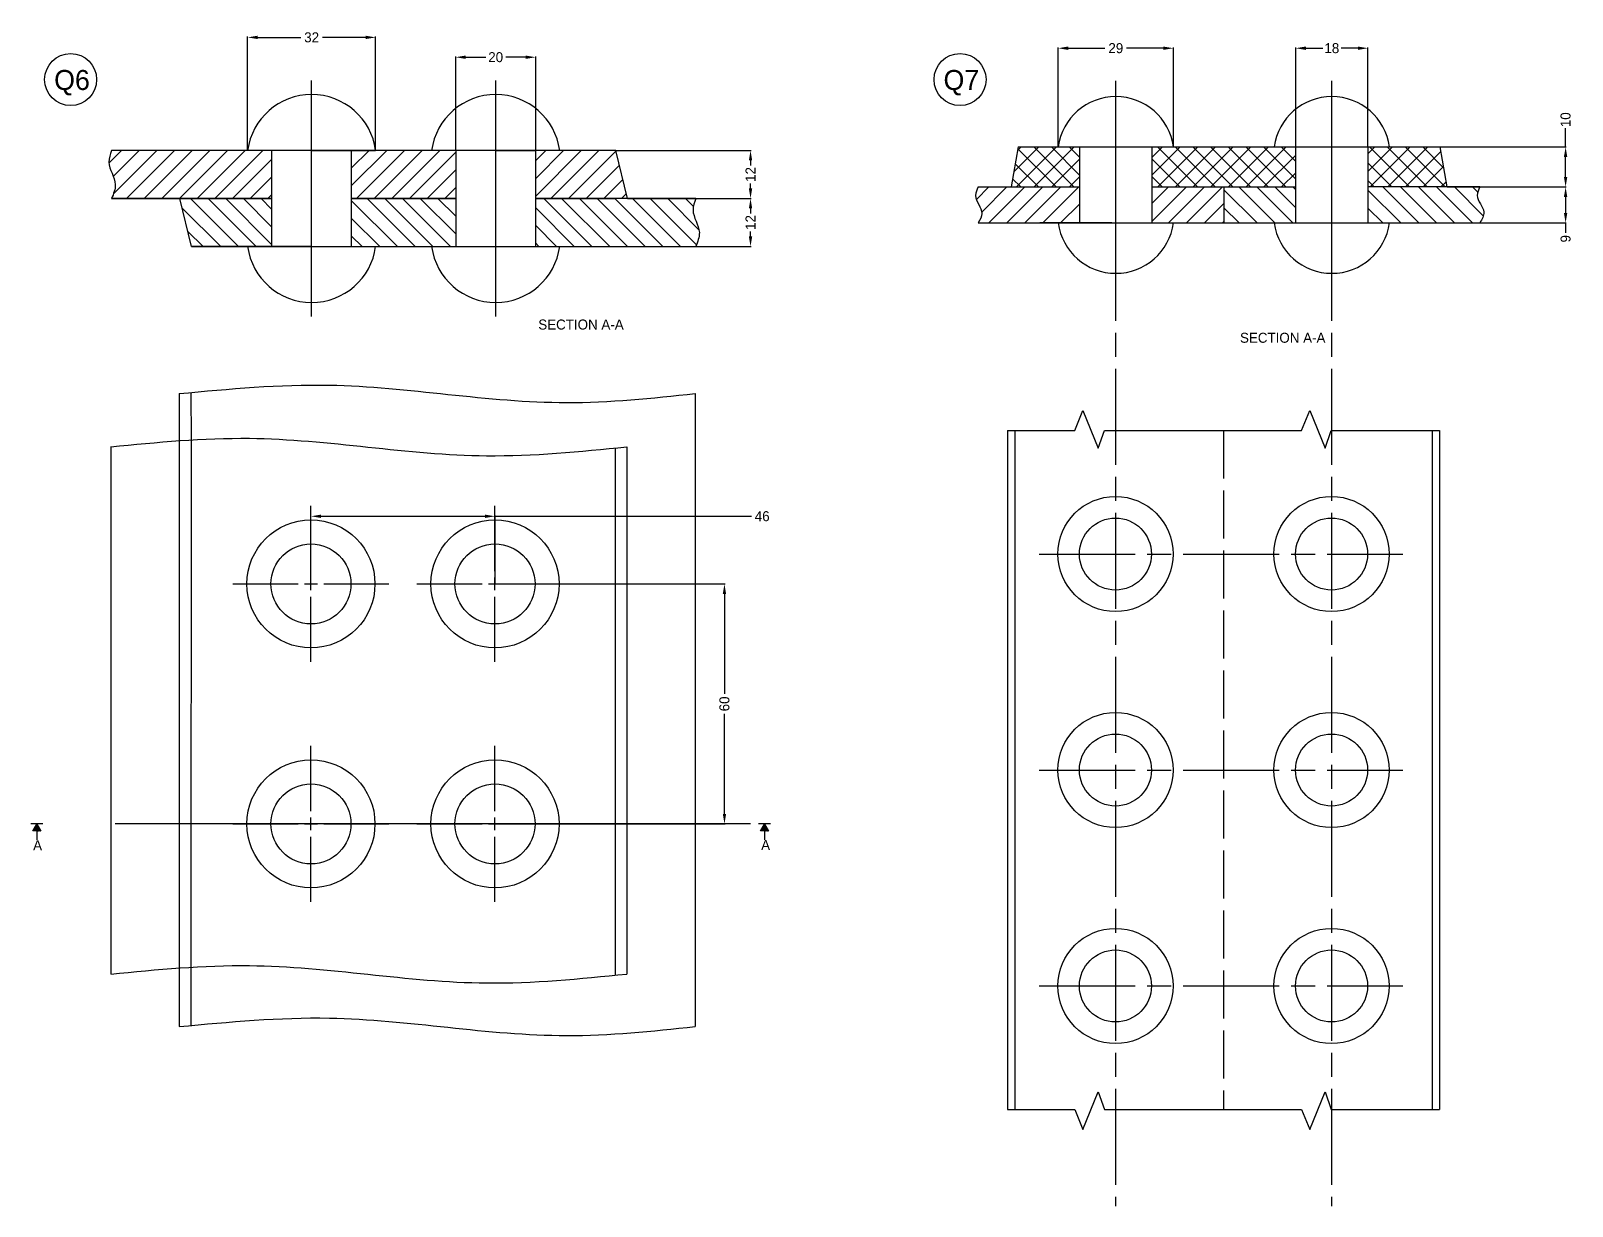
# Model space of a CAD drawing. Header units: millimetres. Extents: x -2626 to 3046, y -440 to 1628.
# Drawn here: x 571 to 956.3, y 539.4 to 833.3 of the extents above; entities that cross this region are included whole.
import ezdxf

# ---------------------------------------------------------------- set-up
doc = ezdxf.new("R2010")
doc.units = ezdxf.units.MM
for name, pattern in [('ACAD_ISO02W100', [15, 12, -3]), ('ACAD_ISO08W100', [36, 24, -3, 6, -3]), ('CENTER', [50.8, 31.75, -6.35, 6.35, -6.35])]:
    doc.linetypes.add(name, pattern=pattern)
doc.dimstyles.get("Standard").update_dxf_attribs({"dimtxt": 2.5, "dimasz": 2.5, "dimexe": 0.18, "dimexo": 0.0625, "dimtad": 0, "dimdec": 0, "dimzin": 0, "dimdsep": 46, "dimtxsty": 'Standard', "dimcen": 2.5, "dimclrd": 3, "dimclre": 3, "dimclrt": 4, "dimadec": 0, "dimazin": 0, "dimtfac": 1, "dimtdec": 0, "dimtofl": 0, "dimtmove": 0, "dimatfit": 3, "dimfxl": 1, "dimtolj": 1, "dimtzin": 0, "dimarcsym": 0})

msp = doc.modelspace()

# ---------------------------------------------------------------- texts
for s, p in [('SECTION A-A', (697.84, 758.57)), ('SECTION A-A', (873.239, 755.26)), ('A', (571.585, 628.383)), ('A', (753.556, 628.438))]:
    msp.add_text(s, height=2.5).set_placement(p)
at = {"color": 0, "char_height": 5, "attachment_point": 1}
for s, insert in [('Q6', (576.839, 823.459)), ('Q7', (799.139, 823.459))]:
    msp.add_mtext_dynamic_manual_height_columns(s, width=7.69771, gutter_width=1, heights=[0.219], dxfattribs=dict(at, insert=insert))

# ---------------------------------------------------------------- blocks, each defined once
blk = doc.blocks.new('*U133')
at = {"color": 0, "linetype": 'CENTER', "ltscale": 5, "transparency": 16777216}
blk.add_line((0, -25.6), (0, 25.6), dxfattribs=at)
blk = doc.blocks.new('*U134')
at = {"color": 0, "linetype": 'CENTER', "ltscale": 5, "transparency": 16777216}
blk.add_line((0, -25.6), (0, 25.6), dxfattribs=at)
blk = doc.blocks.new('*U135')
at = {"color": 0, "linetype": 'CENTER', "ltscale": 5, "transparency": 16777216}
for p, q in [((0, 3.2), (0, 19.5)), ((-19.5, 0), (-3.2, 0)), ((3.2, 0), (19.5, 0)), ((0, -19.5), (0, -3.2))]:
    blk.add_line(p, q, dxfattribs=at)
at = {"color": 0, "linetype": 'Continuous', "ltscale": 5, "transparency": 16777216}
for p, q in [((-1.6, 0), (1.6, 0)), ((0, -1.6), (0, 1.6))]:
    blk.add_line(p, q, dxfattribs=at)
blk = doc.blocks.new('*U136')
at = {"color": 0, "linetype": 'CENTER', "ltscale": 5, "transparency": 16777216}
for p, q in [((0, 3.2), (0, 19.5)), ((-19.5, 0), (-3.2, 0)), ((3.2, 0), (19.5, 0)), ((0, -19.5), (0, -3.2))]:
    blk.add_line(p, q, dxfattribs=at)
at = {"color": 0, "linetype": 'Continuous', "ltscale": 5, "transparency": 16777216}
for p, q in [((-1.6, 0), (1.6, 0)), ((0, -1.6), (0, 1.6))]:
    blk.add_line(p, q, dxfattribs=at)
blk = doc.blocks.new('*U137')
at = {"color": 0, "linetype": 'CENTER', "ltscale": 5, "transparency": 16777216}
for p, q in [((0, 3.2), (0, 19.5)), ((-19.5, 0), (-3.2, 0)), ((3.2, 0), (19.5, 0)), ((0, -19.5), (0, -3.2))]:
    blk.add_line(p, q, dxfattribs=at)
at = {"color": 0, "linetype": 'Continuous', "ltscale": 5, "transparency": 16777216}
for p, q in [((-1.6, 0), (1.6, 0)), ((0, -1.6), (0, 1.6))]:
    blk.add_line(p, q, dxfattribs=at)
blk = doc.blocks.new('*U138')
at = {"color": 0, "linetype": 'CENTER', "ltscale": 5, "transparency": 16777216}
for p, q in [((0, 3.2), (0, 19.5)), ((-19.5, 0), (-3.2, 0)), ((3.2, 0), (19.5, 0)), ((0, -19.5), (0, -3.2))]:
    blk.add_line(p, q, dxfattribs=at)
at = {"color": 0, "linetype": 'Continuous', "ltscale": 5, "transparency": 16777216}
for p, q in [((-1.6, 0), (1.6, 0)), ((0, -1.6), (0, 1.6))]:
    blk.add_line(p, q, dxfattribs=at)
blk = doc.blocks.new('*U139')
at = {"color": 0, "linetype": 'CENTER', "ltscale": 5, "transparency": 16777216}
blk.add_line((0, -29.5), (0, 29.5), dxfattribs=at)
blk = doc.blocks.new('*U140')
at = {"color": 0, "linetype": 'CENTER', "ltscale": 5, "transparency": 16777216}
blk.add_line((0, -29.5), (0, 29.5), dxfattribs=at)
blk = doc.blocks.new('*D147')
at = {"color": 3, "lineweight": -2, "transparency": 16777216}
for p, q in [((954.63, 804.22), (954.63, 808.94)), ((923.27, 804.22), (954.81, 804.22)), ((954.63, 796.72), (954.63, 801.72)), ((925.03, 794.22), (954.81, 794.22))]:
    blk.add_line(p, q, dxfattribs=at)
at = {"color": 3, "transparency": 16777216}
for points in [[(954.21, 801.72), (955.05, 801.72), (954.63, 804.22)], [(954.21, 796.72), (955.05, 796.72), (954.63, 794.22)]]:
    blk.add_solid(points, dxfattribs=at)
at = {"layer": 'Defpoints', "color": 0, "transparency": 16777216}
for p in [(923.2, 804.22), (924.97, 794.22), (954.63, 794.22)]:
    blk.add_point(p, dxfattribs=at)
at = {"color": 4, "transparency": 16777216, "insert": (954.63, 811.02), "char_height": 2.5, "attachment_point": 5, "rotation": 90}
blk.add_mtext('\\A1;10', dxfattribs=at)
blk = doc.blocks.new('*D148')
at = {"color": 3, "lineweight": -2, "transparency": 16777216}
for p, q in [((927.03, 794.22), (954.81, 794.22)), ((954.63, 791.72), (954.63, 787.72)), ((928.17, 785.22), (954.81, 785.22)), ((954.63, 785.22), (954.63, 782.72))]:
    blk.add_line(p, q, dxfattribs=at)
at = {"color": 3, "transparency": 16777216}
for points in [[(954.21, 791.72), (955.05, 791.72), (954.63, 794.22)], [(954.21, 787.72), (955.05, 787.72), (954.63, 785.22)]]:
    blk.add_solid(points, dxfattribs=at)
at = {"layer": 'Defpoints', "color": 0, "transparency": 16777216}
for p in [(926.96, 794.22), (928.11, 785.22), (954.63, 785.22)]:
    blk.add_point(p, dxfattribs=at)
at = {"color": 4, "transparency": 16777216, "insert": (954.63, 781.26), "char_height": 2.5, "attachment_point": 5, "rotation": 90}
blk.add_mtext('\\A1;9', dxfattribs=at)
blk = doc.blocks.new('*D149')
at = {"color": 3, "lineweight": -2, "transparency": 16777216}
for p, q in [((827.8, 804.28), (827.8, 829.08)), ((830.3, 828.9), (839.49, 828.9)), ((854.1, 828.9), (844.91, 828.9)), ((856.6, 804.28), (856.6, 829.08))]:
    blk.add_line(p, q, dxfattribs=at)
at = {"color": 3, "transparency": 16777216}
for points in [[(830.3, 829.32), (830.3, 828.48), (827.8, 828.9)], [(854.1, 829.32), (854.1, 828.48), (856.6, 828.9)]]:
    blk.add_solid(points, dxfattribs=at)
at = {"layer": 'Defpoints', "color": 0, "transparency": 16777216}
for p in [(856.6, 828.9), (827.8, 804.22), (856.6, 804.22)]:
    blk.add_point(p, dxfattribs=at)
at = {"color": 4, "transparency": 16777216, "insert": (842.2, 828.9), "char_height": 2.5, "attachment_point": 5}
blk.add_mtext('\\A1;29', dxfattribs=at)
blk = doc.blocks.new('*D150')
at = {"color": 3, "lineweight": -2, "transparency": 16777216}
for p, q in [((887.2, 804.28), (887.2, 829.08)), ((889.7, 828.9), (893.91, 828.9)), ((902.7, 828.9), (898.49, 828.9)), ((905.2, 804.28), (905.2, 829.08))]:
    blk.add_line(p, q, dxfattribs=at)
at = {"color": 3, "transparency": 16777216}
for points in [[(889.7, 829.32), (889.7, 828.48), (887.2, 828.9)], [(902.7, 829.32), (902.7, 828.48), (905.2, 828.9)]]:
    blk.add_solid(points, dxfattribs=at)
at = {"layer": 'Defpoints', "color": 0, "transparency": 16777216}
for p in [(905.2, 828.9), (887.2, 804.22), (905.2, 804.22)]:
    blk.add_point(p, dxfattribs=at)
at = {"color": 4, "transparency": 16777216, "insert": (896.2, 828.9), "char_height": 2.5, "attachment_point": 5}
blk.add_mtext('\\A1;18', dxfattribs=at)
blk = doc.blocks.new('*D141')
at = {"color": 3, "lineweight": -2, "transparency": 16777216}
for p, q in [((641.03, 695.04), (641.03, 712.06)), ((643.53, 711.88), (684.53, 711.88)), ((687.03, 695.04), (687.03, 712.06)), ((687.03, 711.88), (751.12, 711.88))]:
    blk.add_line(p, q, dxfattribs=at)
at = {"color": 3, "transparency": 16777216}
for points in [[(643.53, 712.29), (643.53, 711.46), (641.03, 711.88)], [(684.53, 712.29), (684.53, 711.46), (687.03, 711.88)]]:
    blk.add_solid(points, dxfattribs=at)
at = {"layer": 'Defpoints', "color": 0, "transparency": 16777216}
for p in [(687.03, 711.88), (641.03, 694.97), (687.03, 694.97)]:
    blk.add_point(p, dxfattribs=at)
at = {"transparency": 16777216, "insert": (753.82, 711.88), "char_height": 2.5, "attachment_point": 5}
blk.add_mtext('\\A1;46', dxfattribs=at)
blk = doc.blocks.new('*D142')
at = {"color": 3, "lineweight": -2, "transparency": 16777216}
for p, q in [((687.09, 694.97), (744.56, 694.97)), ((744.38, 692.47), (744.38, 667.47)), ((744.38, 637.47), (744.38, 662.47)), ((687.09, 634.97), (744.56, 634.97))]:
    blk.add_line(p, q, dxfattribs=at)
at = {"color": 3, "transparency": 16777216}
for points in [[(743.97, 692.47), (744.8, 692.47), (744.38, 694.97)], [(743.97, 637.47), (744.8, 637.47), (744.38, 634.97)]]:
    blk.add_solid(points, dxfattribs=at)
at = {"layer": 'Defpoints', "color": 0, "transparency": 16777216}
for p in [(687.03, 694.97), (687.03, 634.97), (744.38, 634.97)]:
    blk.add_point(p, dxfattribs=at)
at = {"transparency": 16777216, "insert": (744.38, 664.97), "char_height": 2.5, "attachment_point": 5, "rotation": 90}
blk.add_mtext('\\A1;60', dxfattribs=at)
blk = doc.blocks.new('*D143')
at = {"color": 3, "lineweight": -2, "transparency": 16777216}
for p, q in [((717.26, 803.33), (751.08, 803.33)), ((750.9, 800.83), (750.9, 799.62)), ((750.9, 793.83), (750.9, 795.04)), ((720.18, 791.33), (751.08, 791.33))]:
    blk.add_line(p, q, dxfattribs=at)
at = {"color": 3, "transparency": 16777216}
for points in [[(750.48, 800.83), (751.31, 800.83), (750.9, 803.33)], [(750.48, 793.83), (751.31, 793.83), (750.9, 791.33)]]:
    blk.add_solid(points, dxfattribs=at)
at = {"layer": 'Defpoints', "color": 0, "transparency": 16777216}
for p in [(717.2, 803.33), (720.12, 791.33), (750.9, 791.33)]:
    blk.add_point(p, dxfattribs=at)
at = {"color": 4, "transparency": 16777216, "insert": (750.9, 797.33), "char_height": 2.5, "attachment_point": 5, "rotation": 90}
blk.add_mtext('\\A1;12', dxfattribs=at)
blk = doc.blocks.new('*D144')
at = {"color": 3, "lineweight": -2, "transparency": 16777216}
for p, q in [((735.63, 791.33), (751.08, 791.33)), ((750.9, 788.83), (750.9, 787.62)), ((750.9, 781.83), (750.9, 783.04)), ((735.63, 779.33), (751.08, 779.33))]:
    blk.add_line(p, q, dxfattribs=at)
at = {"color": 3, "transparency": 16777216}
for points in [[(750.48, 788.83), (751.31, 788.83), (750.9, 791.33)], [(750.48, 781.83), (751.31, 781.83), (750.9, 779.33)]]:
    blk.add_solid(points, dxfattribs=at)
at = {"layer": 'Defpoints', "color": 0, "transparency": 16777216}
for p in [(735.56, 791.33), (750.9, 791.33), (735.56, 779.33)]:
    blk.add_point(p, dxfattribs=at)
at = {"color": 4, "transparency": 16777216, "insert": (750.9, 785.33), "char_height": 2.5, "attachment_point": 5, "rotation": 90}
blk.add_mtext('\\A1;12', dxfattribs=at)
blk = doc.blocks.new('*D145')
at = {"color": 3, "lineweight": -2, "transparency": 16777216}
for p, q in [((625.2, 803.39), (625.2, 831.79)), ((627.7, 831.61), (638.49, 831.61)), ((654.7, 831.61), (643.91, 831.61)), ((657.2, 803.39), (657.2, 831.79))]:
    blk.add_line(p, q, dxfattribs=at)
at = {"color": 3, "transparency": 16777216}
for points in [[(627.7, 832.03), (627.7, 831.19), (625.2, 831.61)], [(654.7, 832.03), (654.7, 831.19), (657.2, 831.61)]]:
    blk.add_solid(points, dxfattribs=at)
at = {"layer": 'Defpoints', "color": 0, "transparency": 16777216}
for p in [(657.2, 831.61), (625.2, 803.33), (657.2, 803.33)]:
    blk.add_point(p, dxfattribs=at)
at = {"color": 4, "transparency": 16777216, "insert": (641.2, 831.61), "char_height": 2.5, "attachment_point": 5}
blk.add_mtext('\\A1;32', dxfattribs=at)
blk = doc.blocks.new('*D146')
at = {"color": 3, "lineweight": -2, "transparency": 16777216}
for p, q in [((677.2, 803.39), (677.2, 826.83)), ((679.7, 826.65), (684.7, 826.65)), ((694.7, 826.65), (689.7, 826.65)), ((697.2, 803.39), (697.2, 826.83))]:
    blk.add_line(p, q, dxfattribs=at)
at = {"color": 3, "transparency": 16777216}
for points in [[(679.7, 827.07), (679.7, 826.23), (677.2, 826.65)], [(694.7, 827.07), (694.7, 826.23), (697.2, 826.65)]]:
    blk.add_solid(points, dxfattribs=at)
at = {"layer": 'Defpoints', "color": 0, "transparency": 16777216}
for p in [(697.2, 826.65), (677.2, 803.33), (697.2, 803.33)]:
    blk.add_point(p, dxfattribs=at)
at = {"color": 4, "transparency": 16777216, "insert": (687.2, 826.65), "char_height": 2.5, "attachment_point": 5}
blk.add_mtext('\\A1;20', dxfattribs=at)

# ---------------------------------------------------------------- dimensions: what is measured, and where the dimension line sits
at = {"color": 4}
for base, p1, p2, picture, middle in [((657.199, 831.611), (625.199, 803.327), (657.199, 803.327), '*D145', (641.199, 831.611)), ((856.603, 828.901), (827.803, 804.222), (856.603, 804.222), '*D149', (842.203, 828.901)), ((905.203, 828.901), (887.203, 804.222), (905.203, 804.222), '*D150', (896.203, 828.901)), ((697.199, 826.65), (677.199, 803.327), (697.199, 803.327), '*D146', (687.199, 826.65))]:
    dim = msp.add_linear_dim(base=base, p1=p1, p2=p2, dimstyle='Standard', dxfattribs=at)
    dim.commit()
    dim.dimension.update_dxf_attribs({"geometry": picture, "text_midpoint": middle})
dim = msp.add_linear_dim(base=(954.631, 794.222), p1=(923.203, 804.222), p2=(924.966, 794.222), angle=90, dimstyle='Standard', dxfattribs=at)
dim.commit()
dim.dimension.update_dxf_attribs({"geometry": '*D147', "text_midpoint": (954.631, 811.019), "dimtype": 160})
for base, p1, p2, picture, middle in [((750.896, 791.327), (717.199, 803.327), (720.12, 791.327), '*D143', (750.896, 797.327)), ((954.631, 785.222), (926.963, 794.222), (928.106, 785.222), '*D148', (954.631, 781.264)), ((750.896, 791.327), (735.563, 779.327), (735.563, 791.327), '*D144', (750.896, 785.327))]:
    dim = msp.add_linear_dim(base=base, p1=p1, p2=p2, angle=90, dimstyle='Standard', dxfattribs=at)
    dim.commit()
    dim.dimension.update_dxf_attribs({"geometry": picture, "text_midpoint": middle})
at = {"color": 3}
dim = msp.add_linear_dim(base=(687.029, 711.878), p1=(641.029, 694.973), p2=(687.029, 694.973), dimstyle='Standard', override={"dimclrt": 256}, dxfattribs=at)
dim.commit()
dim.dimension.update_dxf_attribs({"geometry": '*D141', "text_midpoint": (753.824, 711.878), "dimtype": 160})
dim = msp.add_linear_dim(base=(744.382, 634.973), p1=(687.029, 694.973), p2=(687.029, 634.973), angle=90, dimstyle='Standard', override={"dimclrt": 256}, dxfattribs=at)
dim.commit()
dim.dimension.update_dxf_attribs({"geometry": '*D142', "text_midpoint": (744.382, 664.973)})

# ---------------------------------------------------------------- hatches: boundary and pattern name
at = {"ltscale": 25}
h = msp.add_hatch(dxfattribs=at)
h.set_pattern_fill('ANSI31', color=3, scale=25)
h.set_pattern_definition([(45, (-537.3047, 43.5813), (-2.209709, 2.209709), [])])
h.paths.add_polyline_path([(651.199, 803.327), (651.199, 791.327), (677.199, 791.327), (677.199, 803.327)])
edge = h.paths.add_edge_path()
edge.add_spline(control_points=[(591.199, 803.327), (590.853, 802.365), (589.821, 799.502), (592.928, 795.55), (591.677, 792.493), (591.199, 791.327)], knot_values=[0, 0, 0, 0, 2.9553653, 8.8039355, 12.4110418, 12.4110418, 12.4110418, 12.4110418], degree=3, periodic=0)
edge.add_line((591.199, 791.327), (611.199, 791.327))
edge.add_line((611.199, 791.327), (631.199, 791.327))
edge.add_line((631.199, 791.327), (631.199, 803.327))
edge.add_line((631.199, 803.327), (591.199, 803.327))
h.paths.add_polyline_path([(697.199, 791.327), (720.12, 791.327), (717.199, 803.327), (697.199, 803.327)])
h = msp.add_hatch()
h.set_pattern_fill('ANSI31', color=3, scale=25)
h.set_pattern_definition([(45, (-589.6977, 50.0813), (-2.2097087, 2.2097087), [])])
h.paths.add_polyline_path([(869.203, 804.222), (851.203, 804.222), (851.203, 794.222), (887.203, 794.222), (887.203, 804.222)])
h.paths.add_polyline_path([(924.966, 794.222), (923.203, 804.222), (905.203, 804.222), (905.203, 794.222)])
h.paths.add_polyline_path([(817.803, 804.222), (816.04, 794.222), (833.203, 794.222), (833.203, 804.222), (832.203, 804.222)])
h = msp.add_hatch()
h.set_pattern_fill('ANSI31', color=3, scale=25, angle=90)
h.set_pattern_definition([(135, (-589.6977, 50.0813), (-2.2097087, -2.2097087), [])])
h.paths.add_polyline_path([(887.203, 794.222), (887.203, 804.222), (869.203, 804.222), (851.203, 804.222), (851.203, 794.222)])
h.paths.add_polyline_path([(817.803, 804.222), (816.04, 794.222), (833.203, 794.222), (833.203, 804.222), (832.203, 804.222)])
h.paths.add_polyline_path([(924.966, 794.222), (923.203, 804.222), (905.203, 804.222), (905.203, 794.222)])
h = msp.add_hatch()
h.set_pattern_fill('ANSI31', color=0)
h.set_pattern_definition([(45, (666.6146, 89.0922), (-2.245064, 2.245064), [])])
h.paths.add_polyline_path([(851.203, 794.222), (851.203, 785.222), (869.203, 785.222), (869.203, 794.222)])
edge = h.paths.add_edge_path()
edge.add_spline(control_points=[(807.803, 794.222), (807.467, 793.51), (806.415, 791.279), (809.554, 788.279), (808.254, 786.009), (807.803, 785.222)], knot_values=[0, 0, 0, 0, 2.2342891, 7.0021964, 9.5361636, 9.5361636, 9.5361636, 9.5361636], degree=3, periodic=0)
edge.add_line((807.803, 785.222), (833.203, 785.222))
edge.add_line((833.203, 785.222), (833.203, 794.222))
edge.add_line((833.203, 794.222), (807.803, 794.222))
h = msp.add_hatch()
h.set_pattern_fill('ANSI31', color=3, angle=90)
h.set_pattern_definition([(135, (666.6146, 89.0922), (-2.245064, -2.245064), [])])
h.paths.add_polyline_path([(887.203, 785.222), (887.203, 794.222), (869.203, 794.222), (869.203, 785.222)])
edge = h.paths.add_edge_path()
edge.add_spline(control_points=[(933.203, 785.222), (933.719, 786.13), (935.037, 788.45), (931.831, 791.372), (932.861, 793.513), (933.203, 794.222)], knot_values=[0, 0, 0, 0, 2.8805782, 7.3592036, 9.5783307, 9.5783307, 9.5783307, 9.5783307], degree=3, periodic=0)
edge.add_line((933.203, 794.222), (905.203, 794.222))
edge.add_line((905.203, 794.222), (905.203, 785.222))
edge.add_line((905.203, 785.222), (933.203, 785.222))
h = msp.add_hatch()
h.set_pattern_fill('ANSI31', color=3, scale=25, angle=90)
h.set_pattern_definition([(135, (-537.3047, 43.5813), (-2.209709, -2.209709), [])])
h.paths.add_polyline_path([(651.199, 791.327), (651.199, 779.327), (677.199, 779.327), (677.199, 791.327)])
edge = h.paths.add_edge_path()
edge.add_line((697.199, 791.327), (697.199, 779.327))
edge.add_line((697.199, 779.327), (737.199, 779.327))
edge.add_spline(control_points=[(737.199, 779.327), (737.677, 780.493), (738.928, 783.55), (735.821, 787.502), (736.853, 790.365), (737.199, 791.327)], knot_values=[0, 0, 0, 0, 3.6071063, 9.4556765, 12.4110418, 12.4110418, 12.4110418, 12.4110418], degree=3, periodic=0)
edge.add_line((737.199, 791.327), (697.199, 791.327))
h.paths.add_polyline_path([(611.199, 791.327), (608.279, 791.327), (611.199, 779.327), (631.199, 779.327), (631.199, 791.327)])
h = msp.add_hatch()
h.set_pattern_fill('ANSI31', color=256, scale=0.0001)
h.set_pattern_definition([(45, (561.06005855, 101.10176495), (-0.00022450640303, 0.00022450640303), [])])
h.paths.add_polyline_path([(572.508, 634.973), (571.508, 633.241), (573.508, 633.241)])
h = msp.add_hatch()
h.set_pattern_fill('ANSI31', color=0, scale=0.0001)
h.set_pattern_definition([(45, (742.95932725, 101.10176495), (-0.00022450640303, 0.00022450640303), [])])
h.paths.add_polyline_path([(754.407, 634.973), (753.407, 633.241), (755.407, 633.241)])

# ---------------------------------------------------------------- linework, layer by layer
at = {"color": 1, "linetype": 'ACAD_ISO08W100'}
for p, q in [((842.118, 820.756), (842.118, 539.394)), ((896.118, 820.756), (896.118, 539.394)), ((823.038, 702.443), (913.976, 702.443)), ((823.038, 648.443), (913.976, 648.443))]:
    msp.add_line(p, q, dxfattribs=at)
at = {"color": 0}
for p, q in [((687.199, 803.327), (641.199, 803.327)), ((717.199, 803.327), (687.199, 803.327)), ((720.12, 791.327), (717.199, 803.327)), ((817.803, 804.222), (816.04, 794.222)), ((817.803, 804.222), (832.203, 804.222)), ((832.203, 804.222), (869.203, 804.222)), ((833.203, 785.222), (833.203, 804.222)), ((851.203, 804.222), (851.203, 785.222)), ((869.203, 804.222), (896.203, 804.222)), ((887.203, 785.222), (887.203, 804.222)), ((896.203, 804.222), (923.203, 804.222)), ((905.203, 804.222), (905.203, 785.222)), ((923.203, 804.222), (924.966, 794.222)), ((807.803, 794.222), (833.203, 794.222)), ((851.203, 794.222), (887.203, 794.222)), ((869.203, 794.222), (869.203, 785.222)), ((933.203, 794.222), (905.203, 794.222)), ((611.199, 791.327), (591.199, 791.327)), ((807.803, 785.222), (933.203, 785.222)), ((608.109, 742.548), (608.109, 730.778)), ((611.029, 742.823), (611.085, 730.965)), ((737.029, 742.548), (737.029, 584.294)), ((591.029, 729.331), (591.029, 597.511)), ((608.109, 730.778), (608.109, 598.958)), ((611.078, 730.965), (611.029, 599.142)), ((717.029, 728.958), (717.029, 597.138)), ((719.95, 729.251), (719.95, 597.431)), ((755.907, 634.973), (752.907, 634.973)), ((754.407, 633.241), (754.407, 630.973)), ((608.109, 598.958), (608.109, 584.294)), ((611.029, 599.142), (611.029, 584.569))]:
    msp.add_line(p, q, dxfattribs=at)
at = {"color": 4}
for p, q in [((641.199, 803.327), (651.199, 803.327)), ((641.199, 803.327), (657.199, 803.327)), ((687.199, 803.327), (697.199, 803.327)), ((832.203, 804.222), (846.603, 804.222)), ((832.203, 804.222), (841.203, 804.222)), ((611.199, 779.327), (608.279, 791.327)), ((841.203, 785.222), (823.203, 785.222)), ((641.199, 779.327), (611.199, 779.327))]:
    msp.add_line(p, q, dxfattribs=at)
at = {"color": 4, "linetype": 'Continuous'}
for p, q in [((831.933, 733.32), (833.97, 738.34)), ((888.625, 733.32), (890.663, 738.34)), ((815.118, 733.32), (831.933, 733.32)), ((837.81, 728.943), (839.377, 733.32)), ((894.502, 728.943), (896.069, 733.32)), ((833.97, 558.546), (837.81, 567.943)), ((837.81, 567.943), (839.377, 563.566)), ((894.502, 567.943), (896.069, 563.566)), ((888.625, 563.566), (890.663, 558.546))]:
    msp.add_line(p, q, dxfattribs=at)
at = {"color": 0, "linetype": 'Continuous'}
for p, q in [((833.97, 738.34), (837.81, 728.943)), ((890.663, 738.34), (894.502, 728.943)), ((815.118, 733.32), (815.118, 563.566)), ((816.925, 733.32), (816.925, 563.566)), ((839.377, 733.32), (888.625, 733.32)), ((896.069, 733.32), (923.118, 733.32)), ((921.311, 733.32), (921.311, 563.566)), ((923.118, 733.32), (923.118, 563.566)), ((890.663, 558.546), (894.502, 567.943)), ((815.118, 563.566), (831.933, 563.566)), ((831.933, 563.566), (833.97, 558.546)), ((839.377, 563.566), (888.625, 563.566)), ((896.069, 563.566), (923.118, 563.566))]:
    msp.add_line(p, q, dxfattribs=at)
at = {"color": 3, "linetype": 'ACAD_ISO02W100'}
msp.add_line((869.118, 733.32), (869.118, 563.566), dxfattribs=at)
for p, q in [((574.008, 634.973), (571.008, 634.973)), ((572.508, 633.241), (572.508, 630.973))]:
    msp.add_line(p, q)
at = {"color": 6}
for p, q in [((571.508, 633.241), (572.508, 634.973)), ((573.508, 633.241), (571.508, 633.241)), ((572.508, 634.973), (573.508, 633.241)), ((753.407, 633.241), (754.407, 634.973)), ((755.407, 633.241), (753.407, 633.241)), ((754.407, 634.973), (755.407, 633.241))]:
    msp.add_line(p, q, dxfattribs=at)
at = {"color": 1, "linetype": 'CENTER', "ltscale": 5}
msp.add_line((750.879, 634.973), (574.008, 634.973), dxfattribs=at)
at = {"color": 4, "linetype": 'ACAD_ISO08W100'}
msp.add_line((823.038, 594.443), (913.976, 594.443), dxfattribs=at)
at = {"color": 4}
for points in [[(717.199, 803.327), (591.199, 803.327)], [(591.199, 791.327), (631.199, 791.327)], [(651.199, 791.327), (677.199, 791.327)], [(697.199, 791.327), (717.199, 791.327)]]:
    msp.add_lwpolyline(points, dxfattribs=at)
at = {"color": 0}
for points in [[(651.199, 803.327), (631.199, 803.327), (631.199, 779.327), (651.199, 779.327)], [(697.199, 803.327), (677.199, 803.327), (677.199, 779.327), (697.199, 779.327)]]:
    msp.add_lwpolyline(points, close=True, dxfattribs=at)
for points in [[(631.199, 791.327), (611.199, 791.327)], [(677.199, 791.327), (651.199, 791.327)], [(737.199, 791.327), (697.199, 791.327)], [(611.199, 779.327), (737.199, 779.327)]]:
    msp.add_lwpolyline(points, dxfattribs=at)
for centre, radius in [((580.961, 821.067), 6.5), ((803.261, 821.067), 6.5), ((842.118, 702.443), 14.4), ((896.118, 702.443), 14.4), ((641.029, 694.973), 16), ((687.029, 694.973), 16), ((842.118, 702.443), 9), ((896.118, 702.443), 9), ((641.029, 694.973), 10), ((687.029, 694.973), 10), ((842.118, 648.443), 14.4), ((896.118, 648.443), 14.4), ((842.118, 648.443), 9), ((896.118, 648.443), 9), ((641.029, 634.973), 16), ((687.029, 634.973), 16), ((641.029, 634.973), 10), ((687.029, 634.973), 10), ((842.118, 594.443), 14.4), ((896.118, 594.443), 14.4), ((842.118, 594.443), 9), ((896.118, 594.443), 9)]:
    msp.add_circle(centre, radius, dxfattribs=at)
for centre, radius, start, end in [((641.199, 801.184), 16.143, 7.62815, 172.37185), ((687.199, 801.184), 16.143, 7.62815, 172.37185), ((842.203, 802.293), 14.529, 7.62815, 172.37185), ((896.203, 802.293), 14.529, 7.62815, 172.37185), ((842.203, 787.15), 14.529, 187.62815, 352.37185), ((641.199, 781.47), 16.143, 187.62815, 352.37185), ((687.199, 781.47), 16.143, 187.62815, 352.37185)]:
    msp.add_arc(centre, radius, start, end, dxfattribs=at)
at = {"color": 4}
msp.add_arc((896.203, 787.15), 14.529, 187.62815, 352.37185, dxfattribs=at)
at = {"color": 0}
for points in [[(591.199, 803.327), (590.524, 800.45), (592.105, 794.818), (591.199, 791.327)], [(933.203, 794.222), (932.538, 792.105), (934.171, 787.935), (933.203, 785.222)], [(737.199, 791.327), (736.524, 788.45), (738.105, 782.818), (737.199, 779.327)], [(608.109, 742.548), (645.627, 744.67), (704.912, 740.318), (737.029, 742.548)], [(591.029, 729.251), (625.627, 731.373), (684.912, 727.021), (719.95, 729.251)], [(591.029, 597.431), (625.627, 599.553), (684.912, 595.201), (719.95, 597.431)]]:
    msp.add_spline(points, degree=3, dxfattribs=at)
at = {"color": 4}
msp.add_spline([(807.803, 794.222), (807.138, 792.089), (808.71, 787.588), (807.803, 785.222)], degree=3, dxfattribs=at)
at = {"color": 0}
msp.add_open_spline([(608.109, 584.294), (620.618, 585.475), (652.915, 588.524), (695.845, 579.967), (726.322, 583.169), (737.029, 584.294)], degree=3, knots=[0, 0, 0, 0, 37.5778999, 97.0226179, 129.2173328, 129.2173328, 129.2173328, 129.2173328], dxfattribs=at)

# ---------------------------------------------------------------- block references
at = {"color": 1, "linetype": 'CENTER', "ltscale": 5}
for name, p in [('*U139', (641.199, 791.327)), ('*U140', (687.199, 791.327)), ('*U133', (842.203, 794.722)), ('*U134', (896.203, 794.722)), ('*U135', (641.029, 694.973)), ('*U136', (687.029, 694.973)), ('*U138', (641.029, 634.973)), ('*U137', (687.029, 634.973))]:
    msp.add_blockref(name, p, dxfattribs=at)

msp.set_redraw_order([(e.dxf.handle, doc.entitydb.next_handle()) for e in msp.query("TEXT MTEXT ATTDEF DIMENSION ARC_DIMENSION")])  # texts and dimensions are drawn at this point

doc.saveas('drawing.dxf')
